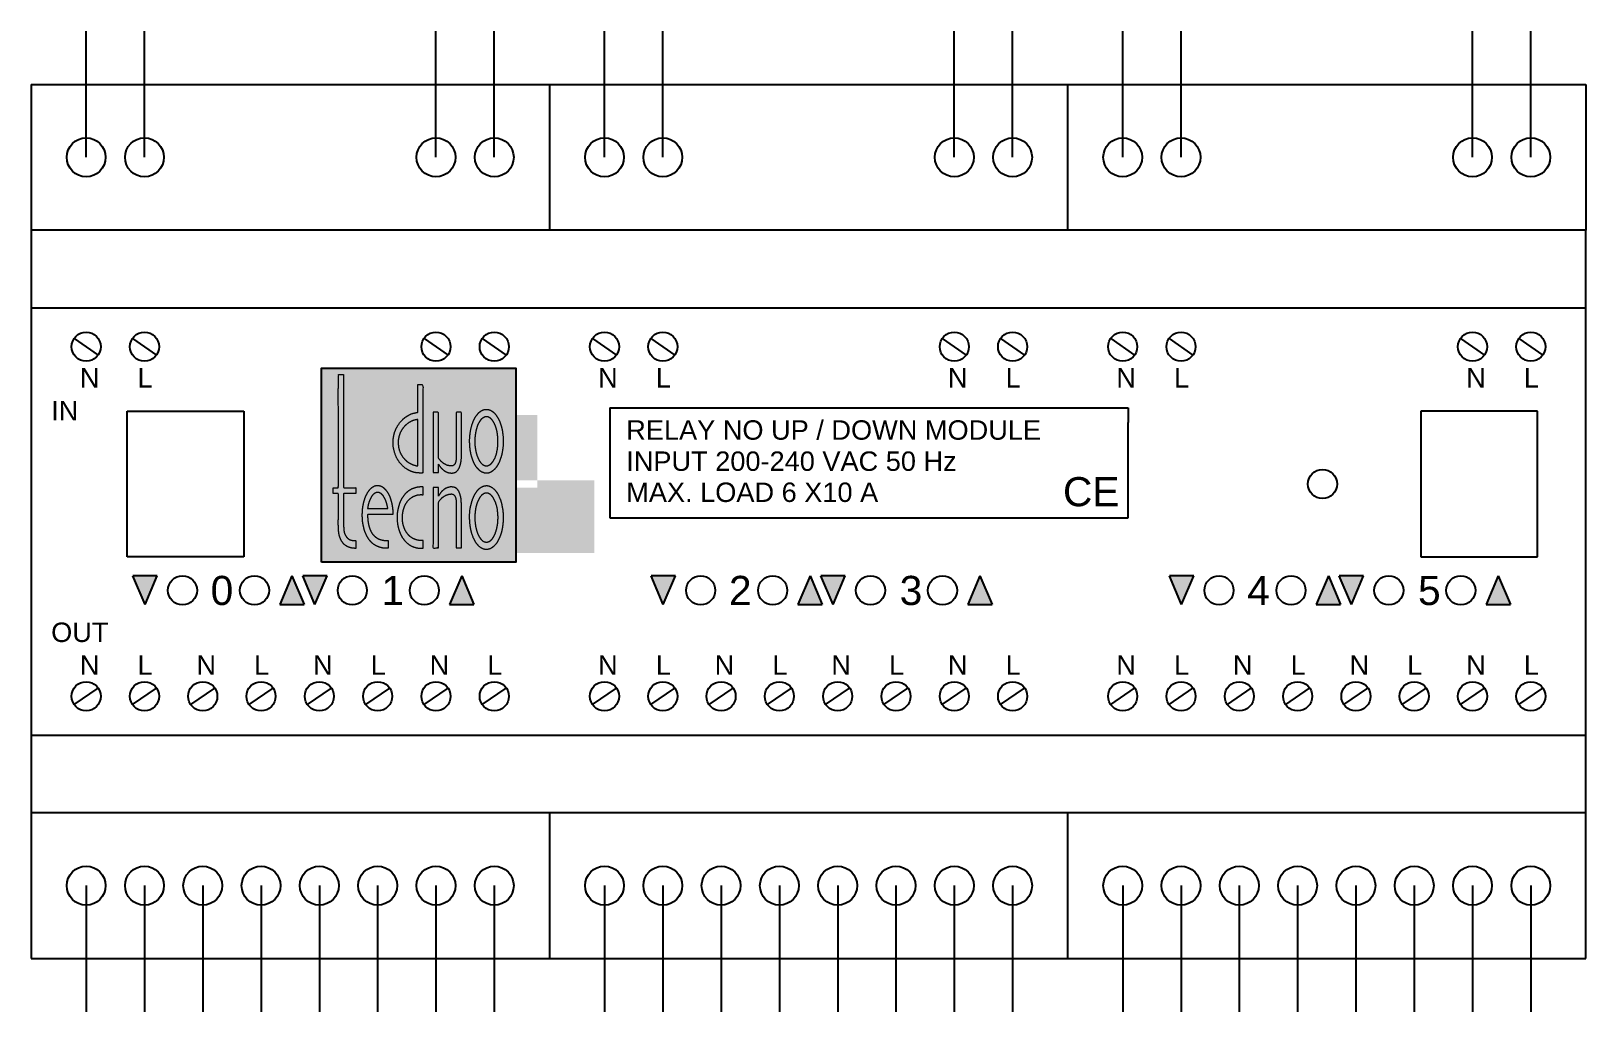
# Model space of a CAD drawing. Header units: centimetres. Extents: x 112.1 to 128.1, y 37 to 47.1.
import ezdxf

# ---------------------------------------------------------------- set-up
doc = ezdxf.new("R2010")
doc.units = ezdxf.units.CM
doc.layers.get('0').update_dxf_attribs({"lineweight": 25})
doc.layers.add('Layer 1', color=7, linetype='Continuous', lineweight=25)
doc.styles.add('Arial', font='arial.ttf')

msp = doc.modelspace()

# ---------------------------------------------------------------- texts
at = {"attachment_point": 1, "line_spacing_factor": 0.25, "style": 'Arial'}
for s, insert, char_height in [('N', (112.568, 43.609), 0.2), ('L', (113.161, 43.609), 0.2), ('N', (117.901, 43.609), 0.2), ('L', (118.495, 43.609), 0.2), ('N', (121.501, 43.609), 0.2), ('L', (122.095, 43.609), 0.2), ('N', (123.234, 43.609), 0.2), ('L', (123.828, 43.609), 0.2), ('N', (126.834, 43.609), 0.2), ('L', (127.428, 43.609), 0.2), ('IN', (112.273, 43.27), 0.2), ('RELAY NO UP / DOWN MODULE', (118.191, 43.072), 0.2), ('INPUT 200-240 VAC 50 Hz', (118.191, 42.751), 0.2), ('MAX. LOAD 6 X10 A', (118.191, 42.431), 0.2), ('CE', (122.685, 42.487), 0.3), ('0', (113.914, 41.47), 0.3), ('1', (115.672, 41.47), 0.3), ('2', (119.248, 41.47), 0.3), ('3', (121.005, 41.47), 0.3), ('4', (124.581, 41.47), 0.3), ('5', (126.339, 41.47), 0.3), ('OUT', (112.273, 40.989), 0.2), ('N', (112.568, 40.651), 0.2), ('L', (113.161, 40.651), 0.2), ('N', (113.768, 40.651), 0.2), ('L', (114.361, 40.651), 0.2), ('N', (114.968, 40.651), 0.2), ('L', (115.561, 40.651), 0.2), ('N', (116.168, 40.651), 0.2), ('L', (116.761, 40.651), 0.2), ('N', (117.901, 40.651), 0.2), ('L', (118.495, 40.651), 0.2), ('N', (119.101, 40.651), 0.2), ('L', (119.695, 40.651), 0.2), ('N', (120.301, 40.651), 0.2), ('L', (120.895, 40.651), 0.2), ('N', (121.501, 40.651), 0.2), ('L', (122.095, 40.651), 0.2), ('N', (123.234, 40.651), 0.2), ('L', (123.828, 40.651), 0.2), ('N', (124.434, 40.651), 0.2), ('L', (125.028, 40.651), 0.2), ('N', (125.634, 40.651), 0.2), ('L', (126.228, 40.651), 0.2), ('N', (126.834, 40.651), 0.2), ('L', (127.428, 40.651), 0.2)]:
    msp.add_mtext(s, dxfattribs=dict(at, insert=insert, char_height=char_height))

# ---------------------------------------------------------------- blocks, each defined once
blk = doc.blocks.new('block 2')
at = {"layer": 'Layer 1', "linetype": 'Continuous', "lineweight": 0, "true_color": 0xcccccb}
for points in [[(610.1, -299.1), (610.1, -313), (610.1, -323.3), (610.1, -333.7), (610.1, -344.1), (610.1, -354.5), (610.1, -364.9), (610.1, -375.2), (610.1, -385.6), (610.1, -396), (610.1, -409.8), (611.6, -409.8), (612.7, -409.8), (613.8, -409.8), (614.9, -409.8), (616.1, -409.8), (617.2, -409.8), (618.3, -409.8), (619.4, -409.8), (620.5, -409.8), (622, -409.8), (622, -415.5), (620.5, -415.5), (619.4, -415.5), (618.3, -415.5), (617.2, -415.5), (616.1, -415.5), (614.9, -415.5), (613.8, -415.5), (612.7, -415.5), (611.6, -415.5), (610.1, -415.5), (610.1, -419.5), (610.1, -422.5), (610.1, -425.5), (610.1, -428.5), (610.1, -431.5), (610.1, -434.5), (610.1, -437.5), (610.1, -440.5), (610.1, -443.5), (610.1, -447.5), (610.1, -448.4), (610.2, -449.5), (610.3, -450.6), (610.4, -451.7), (610.7, -452.7), (610.9, -453.8), (611.3, -454.8), (611.6, -455.8), (612.1, -456.8), (612.6, -457.6), (612.8, -458), (613.3, -458.5), (613.8, -459), (614.2, -459.4), (614.8, -459.8), (615.3, -460.1), (615.9, -460.5), (616.5, -460.8), (617.1, -461), (617.6, -461.2), (618.1, -461.3), (618.5, -461.4), (618.9, -461.4), (619.3, -461.4), (619.7, -461.5), (620.1, -461.5), (620.5, -461.5), (620.9, -461.5), (621.3, -461.5), (621.9, -461.5), (621.9, -462.4), (621.9, -463.2), (621.9, -463.9), (621.9, -464.6), (621.9, -465.3), (621.9, -466.1), (621.9, -466.8), (621.9, -467.5), (621.9, -468.2), (621.9, -469.2), (621.2, -469.2), (619.9, -469.1), (618.7, -468.9), (617.5, -468.7), (616.3, -468.4), (615.1, -467.9), (614, -467.5), (612.9, -466.9), (611.8, -466.3), (611.3, -465.8), (610.6, -465.2), (609.9, -464.4), (609.2, -463.5), (608.6, -462.6), (608, -461.7), (607.4, -460.7), (607, -459.7), (606.5, -458.7), (606.2, -457.7), (605.9, -456.8), (605.7, -455.9), (605.5, -454.8), (605.3, -453.6), (605.2, -452.5), (605.1, -451.3), (605, -450.1), (605, -449), (604.9, -447.8), (604.9, -446.6), (604.9, -445.7), (604.9, -441.9), (604.9, -439.1), (604.9, -436.3), (604.9, -433.4), (604.9, -430.6), (604.9, -427.8), (604.9, -424.9), (604.9, -422.1), (604.9, -419.3), (604.9, -415.5), (599.8, -415.5), (599.8, -409.8), (600.4, -409.8), (600.9, -409.8), (601.4, -409.8), (601.9, -409.8), (602.4, -409.8), (602.9, -409.8), (603.3, -409.8), (603.8, -409.8), (604.3, -409.8), (604.9, -409.8), (604.9, -398), (604.9, -389.1), (604.9, -380.3), (604.9, -371.4), (604.9, -362.5), (604.9, -353.6), (604.9, -344.8), (604.9, -335.9), (604.9, -327), (604.9, -315.2), (604.9, -313.2), (604.9, -311.7), (604.9, -310.3), (604.9, -309), (604.9, -307.6), (604.9, -306.3), (604.9, -305), (604.9, -303.7), (604.9, -302.5), (604.9, -301.4), (604.9, -300.4), (604.9, -299.6), (604.9, -299.1), (604.9, -298.6), (604.9, -298.4), (604.9, -298.3), (604.9, -298.5), (604.9, -298.7), (604.9, -298.8), (604.9, -298.9), (604.9, -299.1), (604.9, -299.1), (604.9, -299.2), (604.8, -299.2), (604.8, -299.2), (604.7, -299.1), (604.7, -299.1), (604.8, -299.1), (605, -299.1), (605.1, -299), (605.4, -299), (605.7, -299), (606, -299), (606.4, -299), (606.8, -299.1), (607.2, -299.1), (607.6, -299.1), (608.1, -299.1), (608.5, -299.1), (608.9, -299.1), (609.4, -299.1), (610, -299.1)], [(682.6, -308.9), (682.6, -311.2), (682.6, -314), (682.6, -316.9), (682.6, -319.7), (682.6, -322.5), (682.6, -325.4), (682.6, -328.2), (682.6, -331), (682.6, -333.9), (682.6, -336.1), (681.8, -336.2), (680.4, -336.5), (679, -336.8), (677.7, -337.2), (676.4, -337.7), (675.1, -338.2), (673.8, -338.8), (672.6, -339.5), (671.3, -340.2), (670.7, -340.7), (669.9, -341.2), (668.3, -342.7), (666.9, -344.2), (665.5, -345.8), (664.2, -347.4), (663.1, -349.1), (662.1, -350.9), (661.1, -352.8), (660.3, -354.8), (660, -355.6), (659.7, -356.6), (659.3, -358.4), (659, -360.1), (658.8, -361.8), (658.6, -363.4), (658.5, -365.1), (658.5, -366.7), (658.6, -368.3), (658.7, -369.8), (658.9, -371.4), (659.3, -372.9), (659.7, -374.5), (660.1, -376), (660.7, -377.6), (661.4, -379.2), (662.1, -380.8), (663, -382.4), (663.5, -383.3), (664.1, -384.1), (664.5, -384.6), (665, -385.2), (665.5, -385.9), (666, -386.5), (666.6, -387.1), (667.2, -387.8), (667.8, -388.5), (668.5, -389.2), (669.2, -389.9), (670.1, -390.6), (671.1, -391.2), (672.2, -391.9), (673.4, -392.5), (674.7, -393.2), (676.1, -393.8), (677.7, -394.4), (678.7, -394.7), (679.4, -394.9), (680.3, -395), (681.3, -395.2), (682.2, -395.3), (683.2, -395.4), (684.1, -395.4), (685.1, -395.4), (686, -395.4), (687, -395.4), (687.7, -395.4), (687.7, -388.2), (687.7, -379.2), (687.7, -370.2), (687.7, -361.2), (687.7, -352.2), (687.7, -343.2), (687.7, -334.2), (687.7, -325.2), (687.7, -316.2), (687.7, -309), (687.3, -308.9), (686.8, -308.9), (686.2, -308.9), (685.7, -308.9), (685.2, -308.9), (684.6, -308.9), (684.1, -308.9), (683.6, -308.9), (683, -308.9)], [(697.8, -335.8), (702.8, -335.8), (702.8, -339.5), (702.8, -344.1), (702.8, -348.8), (702.8, -353.4), (702.8, -358), (702.8, -362.6), (702.8, -367.2), (702.8, -371.9), (702.8, -376.5), (702.8, -380.2), (702.8, -380.4), (702.9, -380.6), (703, -380.8), (703.1, -381), (703.2, -381.2), (703.3, -381.4), (703.4, -381.6), (703.6, -381.8), (703.7, -382), (703.8, -382.1), (704.2, -382.6), (704.5, -382.9), (704.8, -383.3), (705.2, -383.7), (705.5, -384), (705.9, -384.4), (706.3, -384.8), (706.7, -385.2), (707.2, -385.6), (707.7, -386.1), (708.3, -386.4), (708.9, -386.8), (709.6, -387.2), (710.4, -387.5), (711.3, -387.8), (712.3, -388.1), (713.3, -388.4), (713.9, -388.4), (714.2, -388.5), (714.6, -388.5), (715, -388.5), (715.4, -388.5), (715.7, -388.5), (716.1, -388.5), (716.5, -388.4), (716.9, -388.3), (717.2, -388.2), (717.5, -388), (717.8, -387.9), (718.1, -387.5), (718.4, -387.2), (718.6, -386.9), (718.8, -386.5), (719, -386.2), (719.2, -385.8), (719.4, -385.4), (719.5, -385), (719.6, -384.7), (719.8, -384.1), (719.9, -383.5), (720, -382.8), (720, -382.2), (720.1, -381.6), (720.1, -381.1), (720.2, -380.6), (720.2, -380.1), (720.2, -379.7), (720.2, -379.3), (720.2, -378.8), (720.2, -378.4), (720.2, -378), (720.2, -377.6), (720.2, -377.1), (720.2, -376.7), (720.2, -376.3), (720.2, -375.7), (720.2, -372.4), (720.2, -368.2), (720.2, -364.1), (720.2, -359.9), (720.2, -355.8), (720.2, -351.6), (720.2, -347.5), (720.2, -343.3), (720.2, -339.2), (720.2, -335.8), (720.6, -335.8), (721.1, -335.8), (721.7, -335.8), (722.2, -335.8), (722.7, -335.8), (723.2, -335.8), (723.8, -335.8), (724.3, -335.8), (724.8, -335.8), (725.3, -335.8), (725.3, -339.3), (725.3, -343.6), (725.3, -347.9), (725.3, -352.3), (725.3, -356.6), (725.3, -360.9), (725.3, -365.2), (725.3, -369.6), (725.3, -373.9), (725.3, -377.3), (725.3, -378.1), (725.3, -379.4), (725.2, -380.7), (725.1, -382), (725, -383.3), (724.8, -384.6), (724.6, -385.8), (724.3, -387.1), (724, -388.4), (723.7, -389.1), (723.6, -389.5), (723.3, -390.2), (722.9, -390.9), (722.5, -391.6), (722, -392.3), (721.5, -392.9), (721, -393.5), (720.4, -394), (719.8, -394.5), (719.3, -394.7), (719, -394.9), (718.7, -395), (718.4, -395.1), (718.1, -395.2), (717.7, -395.2), (717.4, -395.3), (717, -395.4), (716.7, -395.4), (716.3, -395.5), (715.9, -395.5), (715.4, -395.5), (714.9, -395.5), (714.4, -395.4), (713.9, -395.3), (713.3, -395.2), (712.7, -395.1), (712, -394.9), (711.6, -394.8), (711, -394.5), (710.6, -394.3), (710.2, -394.1), (709.7, -393.8), (709.3, -393.6), (708.8, -393.3), (708.3, -393), (707.9, -392.6), (707.4, -392.3), (706.9, -391.9), (706.4, -391.4), (705.8, -390.8), (705.3, -390.2), (704.8, -389.6), (704.2, -388.8), (703.7, -388), (703.1, -387.1), (702.9, -386.6), (702.8, -387.3), (702.8, -388.2), (702.8, -389), (702.8, -389.9), (702.8, -390.8), (702.8, -391.6), (702.8, -392.5), (702.8, -393.4), (702.8, -394.3), (702.8, -395), (702.4, -395), (701.9, -395), (701.4, -395), (700.8, -395), (700.3, -395), (699.8, -395), (699.2, -395), (698.7, -395), (698.2, -395), (697.7, -395), (697.7, -390), (697.7, -386.4), (697.7, -382.9), (697.7, -379.6), (697.7, -376.5), (697.7, -373.5), (697.7, -370.7), (697.7, -368.1), (697.7, -365.7), (697.7, -363.2), (697.7, -360.7), (697.7, -358.2), (697.7, -355.5), (697.7, -352.8), (697.7, -350), (697.7, -347.2), (697.7, -344.2), (697.7, -341.5), (697.8, -339.2), (697.8, -337.3), (697.8, -335.8), (697.8, -334.8), (697.8, -334.2), (697.8, -334.1), (697.8, -334.4), (697.8, -334.9), (697.8, -335.3), (697.8, -335.6), (697.8, -335.8), (697.8, -336), (697.8, -336.1), (697.8, -336.1), (697.8, -336.1), (697.8, -336), (697.8, -335.9), (697.8, -335.9), (697.8, -335.8), (697.8, -335.8), (697.8, -335.8), (697.8, -335.8)], [(765.2, -353.3), (764.9, -352.2), (764.6, -350.9), (764.2, -349.6), (763.8, -348.3), (763.4, -347), (762.9, -345.8), (762.4, -344.5), (761.9, -343.3), (761.3, -342), (760.7, -341.1), (760.4, -340.6), (759.9, -339.7), (759.2, -338.8), (758.6, -338), (757.8, -337.2), (757.1, -336.5), (756.3, -335.8), (755.5, -335.1), (754.6, -334.5), (754.1, -334.2), (753.6, -334), (753, -333.8), (752.4, -333.6), (751.8, -333.4), (751.2, -333.3), (750.6, -333.2), (750, -333.2), (749.4, -333.2), (748.7, -333.2), (748.2, -333.3), (747.8, -333.3), (747, -333.6), (746.3, -333.9), (745.6, -334.2), (744.9, -334.6), (744.3, -335), (743.6, -335.4), (743, -335.9), (742.4, -336.4), (742.1, -336.7), (741.5, -337.3), (740.9, -338.1), (740.3, -338.9), (739.8, -339.7), (739.2, -340.5), (738.7, -341.4), (738.2, -342.2), (737.8, -343.1), (737.3, -344), (737, -344.7), (736.5, -345.8), (736.2, -346.7), (735.9, -347.6), (735.6, -348.6), (735.4, -349.6), (735.1, -350.6), (734.8, -351.7), (734.5, -352.8), (734.2, -354), (734, -355.3), (733.8, -356.6), (733.6, -358.1), (733.5, -359.7), (733.4, -361.4), (733.3, -363.3), (733.3, -365.2), (733.4, -367.3), (733.5, -368.5), (733.5, -369.7), (733.7, -371.3), (734, -372.8), (734.2, -374.4), (734.5, -375.9), (734.9, -377.5), (735.3, -379), (735.7, -380.5), (736.2, -382), (736.6, -383.2), (736.9, -383.9), (737.4, -384.9), (737.8, -385.8), (738.3, -386.7), (738.8, -387.6), (739.4, -388.5), (740, -389.4), (740.6, -390.3), (741.2, -391.1), (741.8, -391.7), (742.1, -392.1), (742.7, -392.6), (743.3, -393.1), (744, -393.6), (744.7, -394.1), (745.4, -394.5), (746.1, -394.8), (746.9, -395.1), (747.7, -395.4), (748.1, -395.5), (748.6, -395.6), (749.4, -395.6), (750.2, -395.6), (750.9, -395.5), (751.7, -395.4), (752.4, -395.2), (753.1, -395), (753.9, -394.7), (754.6, -394.3), (754.9, -394.1), (755.4, -393.8), (756.1, -393.2), (756.8, -392.6), (757.5, -391.9), (758.1, -391.3), (758.7, -390.6), (759.3, -389.9), (759.8, -389.1), (760.3, -388.3), (760.6, -387.9), (761.2, -387), (761.7, -385.8), (762.2, -384.6), (762.7, -383.5), (763.2, -382.3), (763.6, -381), (764.1, -379.8), (764.4, -378.6), (764.8, -377.3), (765, -376.3), (765.3, -374.9), (765.6, -372.4), (765.9, -369.8), (766.1, -367.3), (766.1, -364.8), (766.1, -362.3), (766, -359.8), (765.8, -357.2), (765.4, -354.7)], [(641.8, -458.4), (641.2, -458), (640.3, -457.2), (639.5, -456.3), (638.7, -455.4), (638, -454.4), (637.4, -453.4), (636.8, -452.4), (636.2, -451.3), (635.8, -450.2), (635.5, -449.6), (635.2, -448.8), (634.9, -447.3), (634.5, -445.9), (634.2, -444.4), (634, -442.9), (633.8, -441.4), (633.6, -439.9), (633.5, -438.4), (633.5, -436.9), (633.5, -436.1), (635.6, -436.1), (638.2, -436.1), (640.7, -436.1), (643.3, -436.1), (645.9, -436.1), (648.5, -436.1), (651.1, -436.1), (653.7, -436.1), (656.3, -436.1), (658.3, -436.1), (658.3, -434.8), (658.2, -433.3), (658.1, -431.7), (657.9, -430.2), (657.7, -428.6), (657.5, -427.1), (657.2, -425.6), (656.9, -424.1), (656.5, -422.6), (656.1, -421.4), (655.9, -420.6), (655.4, -419.4), (654.9, -418.2), (654.4, -417), (653.7, -415.8), (653.1, -414.7), (652.4, -413.6), (651.6, -412.5), (650.8, -411.4), (650.3, -410.9), (650, -410.5), (649.3, -410), (648.7, -409.5), (648, -409), (647.3, -408.7), (646.5, -408.3), (645.8, -408), (645, -407.8), (644.2, -407.6), (643.7, -407.6), (643.3, -407.6), (642.6, -407.7), (641.8, -407.8), (641.1, -408), (640.5, -408.2), (639.8, -408.5), (639.1, -408.8), (638.5, -409.2), (637.9, -409.6), (637.6, -409.8), (637.1, -410.3), (636.5, -410.8), (636, -411.4), (635.4, -412.1), (634.9, -412.7), (634.5, -413.3), (634, -414), (633.6, -414.7), (633.1, -415.4), (632.9, -415.9), (632.4, -416.9), (631.9, -418), (631.4, -419.2), (631, -420.4), (630.6, -421.6), (630.2, -422.8), (629.9, -424.1), (629.6, -425.3), (629.3, -426.5), (629.1, -427.5), (628.9, -428.7), (628.8, -430.1), (628.6, -431.5), (628.5, -433), (628.5, -434.4), (628.4, -435.8), (628.4, -437.3), (628.4, -438.7), (628.4, -440.2), (628.5, -441.3), (628.6, -442.2), (628.7, -442.9), (628.8, -443.7), (628.9, -444.4), (629, -445.2), (629.2, -446), (629.3, -446.9), (629.4, -447.7), (629.6, -448.6), (629.8, -449.6), (630.1, -450.6), (630.4, -451.7), (630.9, -452.8), (631.4, -454), (631.9, -455.3), (632.6, -456.7), (633.3, -458.1), (633.8, -458.9), (634.2, -459.5), (634.9, -460.5), (635.7, -461.5), (636.6, -462.5), (637.5, -463.4), (638.4, -464.2), (639.4, -465), (640.5, -465.8), (641.6, -466.5), (642.2, -466.8), (642.9, -467.2), (644.1, -467.6), (645.4, -468), (646.6, -468.4), (647.9, -468.6), (649.2, -468.9), (650.5, -469), (651.8, -469.1), (653.1, -469.1), (653.8, -469.1), (653.8, -468.4), (653.8, -467.6), (653.8, -466.9), (653.8, -466.1), (653.8, -465.3), (653.8, -464.5), (653.8, -463.7), (653.8, -462.9), (653.8, -462.1), (653.8, -461.5), (653.2, -461.5), (652.7, -461.5), (652.2, -461.5), (651.7, -461.5), (651.1, -461.5), (650.5, -461.5), (649.9, -461.4), (649.3, -461.4), (648.7, -461.3), (648, -461.2), (647.3, -461.1), (646.6, -460.9), (645.8, -460.6), (645, -460.2), (644.1, -459.8), (643.2, -459.4), (642.3, -458.8)], [(673.9, -412.8), (674.5, -412.4), (675, -412.1), (675.5, -411.8), (676.1, -411.6), (676.6, -411.3), (677.2, -411), (677.8, -410.7), (678.5, -410.4), (679.1, -410.1), (679.9, -409.9), (680.7, -409.6), (681.5, -409.5), (682.5, -409.3), (683.5, -409.2), (684.6, -409.1), (685.8, -409.1), (687.1, -409.1), (687.8, -409.1), (687.8, -409.7), (687.8, -410.5), (687.8, -411.3), (687.8, -412.1), (687.8, -412.9), (687.8, -413.7), (687.8, -414.5), (687.8, -415.3), (687.8, -416), (687.8, -416.7), (687.2, -416.6), (686.1, -416.6), (685, -416.7), (684, -416.8), (682.9, -417), (681.9, -417.2), (680.9, -417.4), (679.9, -417.8), (678.9, -418.1), (678.3, -418.4), (677.8, -418.7), (677.4, -419), (676.9, -419.2), (676.5, -419.5), (676.1, -419.8), (675.7, -420.2), (675.2, -420.5), (674.7, -420.9), (674.3, -421.3), (673.8, -421.7), (673.3, -422.2), (672.8, -422.8), (672.3, -423.4), (671.8, -424.1), (671.3, -424.9), (670.8, -425.8), (670.3, -426.7), (670.1, -427.2), (669.7, -428.1), (669.4, -428.8), (669.2, -429.5), (668.9, -430.2), (668.7, -431), (668.5, -431.9), (668.3, -432.7), (668, -433.6), (667.8, -434.5), (667.6, -435.5), (667.5, -436.6), (667.5, -437.8), (667.5, -439), (667.5, -440.3), (667.7, -441.8), (667.8, -443.3), (668.1, -444.9), (668.3, -445.8), (668.5, -446.6), (668.9, -447.9), (669.4, -449.3), (670, -450.5), (670.6, -451.8), (671.3, -453), (672, -454.1), (672.9, -455.3), (673.7, -456.4), (674.3, -456.9), (674.7, -457.3), (675.6, -457.9), (676.4, -458.5), (677.2, -459.1), (678.1, -459.6), (679, -460), (680, -460.4), (680.9, -460.7), (681.9, -461), (682.5, -461.2), (682.9, -461.3), (683.5, -461.3), (684, -461.4), (684.6, -461.4), (685.1, -461.5), (685.7, -461.5), (686.2, -461.5), (686.8, -461.5), (687.3, -461.5), (687.8, -461.5), (687.8, -469), (687, -469.1), (685.6, -469.1), (684.2, -469), (682.8, -468.8), (681.5, -468.5), (680.1, -468.2), (678.8, -467.8), (677.5, -467.3), (676.3, -466.8), (675.6, -466.4), (674.9, -466), (673.8, -465.2), (672.8, -464.5), (671.9, -463.7), (671, -462.9), (670.3, -462.1), (669.6, -461.3), (668.9, -460.5), (668.4, -459.8), (667.8, -459), (667.4, -458.1), (666.9, -457.3), (666.4, -456.5), (666, -455.7), (665.6, -454.8), (665.2, -454), (664.8, -453.1), (664.6, -452.4), (664.3, -451.4), (663.9, -450.2), (663.6, -449), (663.3, -447.7), (663.1, -446.5), (662.9, -445.2), (662.7, -444), (662.6, -442.7), (662.4, -441.5), (662.4, -440.2), (662.3, -438.8), (662.4, -437.4), (662.5, -435.9), (662.7, -434.4), (662.9, -432.8), (663.2, -431.1), (663.5, -429.4), (663.8, -428.4), (664, -427.7), (664.4, -426.4), (664.8, -425.2), (665.2, -424.1), (665.7, -423), (666.1, -422.1), (666.5, -421.2), (667, -420.4), (667.4, -419.8), (667.9, -419.1), (668.3, -418.5), (668.7, -418), (669.1, -417.5), (669.4, -417.1), (669.7, -416.7), (670, -416.3), (670.3, -416), (670.6, -415.7), (670.9, -415.4), (671.2, -415.1), (671.5, -414.8), (671.9, -414.4), (672.3, -414.1), (672.7, -413.8), (673.2, -413.4), (673.6, -413.1), (673.9, -412.8), (674.2, -412.6), (674.4, -412.5), (674.5, -412.4), (674.5, -412.4), (674.5, -412.4), (674.3, -412.5), (674.2, -412.6), (674.1, -412.7), (674, -412.8), (673.9, -412.8), (673.9, -412.9), (673.8, -412.9), (673.8, -412.9), (673.9, -412.9), (673.9, -412.9), (673.9, -412.8), (673.9, -412.8), (673.9, -412.8), (673.9, -412.8), (673.9, -412.8), (673.9, -412.8)], [(709.8, -410.6), (710.2, -410.4), (711.1, -410), (711.9, -409.7), (712.8, -409.5), (713.7, -409.3), (714.6, -409.2), (715.5, -409.1), (716.4, -409.1), (717.3, -409.2), (717.8, -409.3), (718.2, -409.4), (718.4, -409.5), (718.7, -409.6), (719, -409.7), (719.3, -409.9), (719.6, -410), (719.9, -410.2), (720.2, -410.4), (720.5, -410.6), (720.8, -410.8), (721.1, -411.1), (721.4, -411.4), (721.7, -411.8), (722, -412.2), (722.3, -412.7), (722.6, -413.2), (722.9, -413.7), (723.1, -414), (723.4, -414.7), (723.8, -415.9), (724.2, -417.1), (724.5, -418.4), (724.7, -419.6), (724.9, -420.9), (725.1, -422.1), (725.2, -423.4), (725.3, -424.7), (725.3, -425.4), (725.3, -429), (725.3, -433.5), (725.3, -438), (725.3, -442.5), (725.3, -447.1), (725.3, -451.6), (725.3, -456.1), (725.3, -460.6), (725.3, -465.1), (725.3, -468.7), (724.8, -468.7), (724.3, -468.7), (723.8, -468.7), (723.2, -468.7), (722.7, -468.7), (722.2, -468.7), (721.7, -468.7), (721.1, -468.7), (720.6, -468.7), (720.2, -468.7), (720.2, -465), (720.2, -460.3), (720.2, -455.7), (720.2, -451), (720.2, -446.4), (720.2, -441.7), (720.2, -437), (720.2, -432.4), (720.2, -427.7), (720.2, -424), (720.1, -423.5), (720.1, -422.9), (720, -422.3), (720, -421.7), (719.9, -421), (719.7, -420.4), (719.6, -419.8), (719.4, -419.3), (719.2, -418.7), (719, -418.2), (718.9, -417.9), (718.6, -417.6), (718.4, -417.3), (718.1, -417.1), (717.8, -416.8), (717.5, -416.6), (717.2, -416.4), (716.8, -416.2), (716.5, -416.1), (716.1, -416), (715.6, -416), (715.1, -416), (714.5, -416.1), (713.9, -416.2), (713.3, -416.2), (712.7, -416.4), (712.1, -416.5), (711.6, -416.7), (711, -416.8), (710.6, -417), (710, -417.2), (709.1, -417.8), (708.3, -418.3), (707.4, -418.9), (706.6, -419.5), (705.9, -420.2), (705.2, -420.9), (704.5, -421.7), (703.8, -422.4), (703.5, -422.9), (703.4, -423), (703.3, -423.2), (703.2, -423.3), (703.1, -423.5), (703, -423.6), (703, -423.8), (702.9, -423.9), (702.9, -424.1), (702.8, -424.2), (702.8, -424.4), (702.8, -468.7), (697.7, -468.7), (697.7, -409.6), (698.2, -409.6), (698.7, -409.6), (699.2, -409.6), (699.8, -409.6), (700.3, -409.6), (700.8, -409.6), (701.4, -409.6), (701.9, -409.6), (702.4, -409.6), (702.8, -409.6), (702.8, -410.3), (702.8, -411.2), (702.8, -412), (702.8, -412.9), (702.8, -413.8), (702.8, -414.7), (702.8, -415.5), (702.8, -416.4), (702.8, -417.3), (702.9, -418), (703.2, -417.4), (703.6, -416.8), (704, -416.1), (704.4, -415.6), (704.8, -415), (705.1, -414.6), (705.5, -414.1), (705.9, -413.7), (706.2, -413.4), (706.5, -413.1), (706.9, -412.7), (707.2, -412.5), (707.5, -412.2), (707.9, -411.9), (708.2, -411.7), (708.6, -411.4), (708.9, -411.2), (709.2, -411), (709.5, -410.8), (709.7, -410.7), (709.9, -410.6), (710, -410.5), (710, -410.5), (710, -410.5), (710, -410.5), (709.9, -410.5), (709.8, -410.6), (709.8, -410.6), (709.8, -410.6), (709.7, -410.7), (709.7, -410.7), (709.7, -410.7), (709.7, -410.7), (709.7, -410.7), (709.7, -410.7), (709.8, -410.6), (709.8, -410.6), (709.8, -410.6), (709.8, -410.6), (709.8, -410.6)], [(765.7, -431.2), (765.6, -430.3), (765.3, -428.6), (764.9, -426.9), (764.5, -425.2), (764, -423.6), (763.5, -421.9), (762.9, -420.3), (762.2, -418.7), (761.5, -417.1), (761, -416.3), (760.7, -415.8), (760.2, -414.9), (759.6, -414), (759, -413.2), (758.3, -412.4), (757.6, -411.6), (756.8, -410.9), (756.1, -410.2), (755.2, -409.6), (754.7, -409.3), (754.3, -409), (753.6, -408.7), (752.9, -408.4), (752.1, -408.2), (751.4, -408), (750.6, -407.9), (749.8, -407.8), (749, -407.8), (748.3, -407.9), (747.8, -408), (747.3, -408.1), (746.5, -408.5), (745.6, -408.9), (744.9, -409.3), (744.1, -409.8), (743.4, -410.3), (742.7, -410.9), (742, -411.5), (741.4, -412.2), (741.1, -412.5), (740.5, -413.2), (739.9, -414.1), (739.3, -415), (738.8, -416), (738.2, -416.9), (737.7, -417.9), (737.3, -418.9), (736.8, -419.8), (736.4, -420.8), (736.1, -421.7), (735.7, -422.7), (735.1, -425.1), (734.6, -427.5), (734.1, -429.9), (733.8, -432.4), (733.6, -434.8), (733.4, -437.2), (733.4, -439.7), (733.4, -442.2), (733.5, -443.3), (733.6, -444.3), (733.8, -446.1), (734, -447.8), (734.3, -449.6), (734.7, -451.3), (735.1, -453), (735.6, -454.7), (736.1, -456.4), (736.7, -458.1), (737.1, -459.1), (737.4, -459.7), (737.9, -460.7), (738.4, -461.7), (739, -462.7), (739.6, -463.6), (740.3, -464.5), (741, -465.4), (741.7, -466.3), (742.5, -467.1), (743, -467.6), (743.3, -467.9), (744, -468.4), (744.7, -468.8), (745.4, -469.2), (746.2, -469.5), (746.9, -469.8), (747.7, -470), (748.5, -470.2), (749.3, -470.3), (749.8, -470.3), (750.3, -470.3), (751.1, -470.2), (751.9, -470), (752.7, -469.8), (753.5, -469.5), (754.2, -469.1), (754.9, -468.7), (755.6, -468.3), (756.3, -467.8), (756.6, -467.5), (757.1, -467.1), (757.7, -466.4), (758.3, -465.8), (758.8, -465.1), (759.3, -464.4), (759.8, -463.7), (760.3, -463), (760.8, -462.3), (761.2, -461.5), (761.5, -460.9), (762, -460), (762.5, -458.8), (763, -457.7), (763.4, -456.5), (763.8, -455.3), (764.2, -454), (764.5, -452.8), (764.8, -451.6), (765.1, -450.3), (765.3, -449.4), (765.5, -448.2), (765.8, -446.3), (765.9, -444.3), (766.1, -442.3), (766.2, -440.3), (766.2, -438.3), (766.1, -436.3), (766, -434.3), (765.9, -432.4)]]:
    blk.add_hatch(color=254, dxfattribs=at).paths.add_polyline_path(points)
at = {"layer": 'Layer 1', "lineweight": 5}
for points, knots in [([(610.1, -299.1), (610.1, -326.8), (610.1, -382.2), (610.1, -409.8), (613.1, -409.8), (619, -409.8), (622, -409.8), (622, -412.7), (622, -415.5), (619, -415.5), (613.1, -415.5), (610.1, -415.5), (610.1, -423.5), (610.1, -439.5), (610.1, -447.5), (610.1, -448.2), (610.2, -450.1), (610.5, -452.8), (611.3, -455.3), (612.2, -457), (612.6, -457.6), (613.4, -458.9), (616, -460.8), (617.6, -461.2), (618.6, -461.5), (620.8, -461.5), (621.9, -461.5), (621.9, -463.4), (621.9, -467.3), (621.9, -469.2), (621.2, -469.2), (619, -469.1), (616.2, -468.5), (613.6, -467.4), (611.8, -466.3), (611.3, -465.8), (610.2, -465), (607.7, -461.8), (606.3, -458.1), (605.9, -456.8), (605.6, -455.5), (605, -451.3), (604.9, -447.1), (604.9, -445.7), (604.9, -438.2), (605, -423), (604.9, -415.5), (602.4, -415.5), (599.8, -415.5), (599.8, -412.7), (599.8, -409.8), (601.1, -409.8), (603.7, -409.8), (604.9, -409.8), (605, -386.2), (604.9, -338.9), (604.9, -315.2), (604.9, -311.2), (605, -303.1), (604.9, -299.1), (604.9, -299.1), (605, -299.1), (606.2, -299.1), (608.7, -299.1), (610, -299.1)], [0, 0, 0, 0.147439, 0.294877, 0.294877, 0.310672, 0.326467, 0.326467, 0.341439, 0.341439, 0.357233, 0.373028, 0.373028, 0.415702, 0.458377, 0.458377, 0.461812, 0.465248, 0.468684, 0.472119, 0.475555, 0.475555, 0.483573, 0.491591, 0.491591, 0.496916, 0.502241, 0.502241, 0.511716, 0.521191, 0.521191, 0.524659, 0.528127, 0.531596, 0.535064, 0.538532, 0.538532, 0.545187, 0.551842, 0.558498, 0.558498, 0.565657, 0.572816, 0.579975, 0.579975, 0.618754, 0.657534, 0.657534, 0.67072, 0.67072, 0.685292, 0.685292, 0.691915, 0.698539, 0.698539, 0.821647, 0.944755, 0.944755, 0.965777, 0.986799, 0.986799, 0.986969, 0.986969, 0.993485, 1, 1, 1]), ([(682.6, -308.9), (682.6, -315.7), (682.6, -329.3), (682.6, -336.1), (681, -336.3), (676.2, -337.4), (672, -339.8), (670.7, -340.7), (669.7, -341.4), (667.1, -343.7), (664.1, -347.3), (661.7, -351.3), (660.4, -354.5), (660, -355.6), (659.5, -357.3), (658.4, -362.6), (658.5, -369.8), (660.2, -376.8), (662.5, -381.7), (663.5, -383.3), (664.2, -384.3), (666.4, -387.1), (669.9, -390.4), (674, -393), (677.5, -394.3), (678.7, -394.7), (680.9, -395.3), (685.5, -395.5), (687.7, -395.4), (687.7, -373.8), (687.7, -330.6), (687.7, -309), (686.5, -308.9), (683.9, -308.9), (682.6, -308.9)], [0, 0, 0, 0.075629, 0.151258, 0.151258, 0.169319, 0.18738, 0.205442, 0.205442, 0.218796, 0.232151, 0.245506, 0.25886, 0.272215, 0.272215, 0.293012, 0.313808, 0.334605, 0.355401, 0.376198, 0.376198, 0.389814, 0.40343, 0.417046, 0.430662, 0.444278, 0.444278, 0.469505, 0.494732, 0.494732, 0.733125, 0.971518, 0.971518, 0.985759, 1, 1, 1]), ([(765.2, -353.3), (764.5, -350.1), (762.4, -343.9), (760.7, -341.1), (760.1, -340.1), (758, -337.1), (755.2, -334.8), (754.1, -334.2), (752.8, -333.5), (749.7, -333), (748.2, -333.3), (747.3, -333.4), (744.8, -334.4), (742.7, -336.1), (742.1, -336.7), (740.4, -338.5), (737.9, -342.5), (737, -344.7), (736.4, -346.1), (735, -350.4), (733.8, -356.4), (733.3, -362.4), (733.4, -367), (733.5, -368.5), (733.7, -372.2), (735.2, -379.6), (736.6, -383.2), (737.5, -385.5), (740, -389.9), (741.8, -391.7), (742.4, -392.4), (744.6, -394.2), (747.2, -395.3), (748.1, -395.5), (749, -395.7), (751.7, -395.6), (754.2, -394.6), (754.9, -394.1), (755.8, -393.5), (758.2, -391.4), (760.1, -388.8), (760.6, -387.9), (762.2, -385.2), (764.3, -379.3), (765, -376.3), (765.6, -373.5), (766.5, -364.8), (765.7, -356.1), (765.2, -353.3)], [0, 0, 0, 0.051126, 0.102253, 0.102253, 0.120905, 0.139558, 0.15821, 0.15821, 0.180847, 0.203485, 0.203485, 0.217074, 0.230662, 0.244251, 0.244251, 0.281276, 0.318301, 0.318301, 0.342204, 0.366107, 0.39001, 0.413914, 0.437817, 0.437817, 0.49714, 0.556464, 0.556464, 0.595409, 0.634355, 0.634355, 0.648495, 0.662635, 0.676775, 0.676775, 0.690044, 0.703313, 0.716582, 0.716582, 0.732907, 0.749231, 0.765555, 0.765555, 0.81429, 0.863024, 0.863024, 0.908683, 0.954341, 1, 1, 1]), ([(682.6, -388.5), (681, -388.3), (676.5, -387), (672.6, -384.5), (671.4, -383.5), (670.5, -382.7), (667.9, -379.9), (665.4, -375.7), (663.9, -371), (663.5, -367.3), (663.5, -366.1), (663.4, -365), (663.7, -361.7), (664.8, -357.4), (666.7, -353.4), (668.8, -350.7), (669.5, -349.9), (670.1, -349.2), (672.2, -347.3), (675.4, -345.2), (678.8, -343.8), (681.6, -343.2), (682.6, -343), (682.6, -351.6), (682.6, -368.8), (682.6, -377.3), (682.6, -380.1), (682.6, -385.7), (682.6, -388.5)], [0, 0, 0, 0.035112, 0.070224, 0.105336, 0.105336, 0.134143, 0.16295, 0.191756, 0.220563, 0.24937, 0.24937, 0.275331, 0.301292, 0.327253, 0.353214, 0.379175, 0.379175, 0.400672, 0.422169, 0.443666, 0.465163, 0.48666, 0.48666, 0.680286, 0.873912, 0.873912, 0.936956, 1, 1, 1]), ([(697.8, -335.8), (700.3, -335.8), (702.8, -335.8), (702.9, -346.9), (702.8, -369.1), (702.8, -380.2), (702.8, -380.5), (703.1, -381.2), (703.7, -381.9), (703.8, -382.1), (704.3, -382.7), (705.8, -384.4), (708.2, -386.3), (710.9, -387.8), (713.1, -388.3), (713.9, -388.4), (714.4, -388.5), (715.8, -388.6), (717.1, -388.3), (717.5, -388), (717.9, -387.8), (719, -386.6), (719.5, -385.2), (719.6, -384.7), (719.8, -384.1), (720.1, -382.5), (720.2, -380.2), (720.2, -378), (720.2, -376.3), (720.2, -375.7), (720.2, -365.8), (720.1, -345.8), (720.2, -335.8), (721.5, -335.8), (724, -335.8), (725.3, -335.8), (725.3, -346.2), (725.3, -367), (725.3, -377.3), (725.3, -378.8), (725.2, -383.3), (724.2, -387.7), (723.7, -389.1), (723.6, -389.5), (723, -390.7), (722.1, -392.3), (720.9, -393.7), (719.8, -394.5), (719.3, -394.7), (718.9, -394.9), (717.5, -395.4), (715.5, -395.5), (713.5, -395.3), (712.1, -394.9), (711.6, -394.8), (710.9, -394.5), (708.8, -393.4), (706.4, -391.5), (704.4, -389.2), (703.2, -387.2), (702.9, -386.6), (702.8, -388.7), (702.8, -392.9), (702.8, -395), (701.6, -395), (699, -395), (697.7, -395), (697.7, -380.2), (697.7, -350.6), (697.8, -335.8)], [0, 0, 0, 0.019573, 0.019573, 0.104935, 0.190297, 0.190297, 0.192508, 0.19472, 0.196931, 0.196931, 0.203053, 0.209174, 0.215296, 0.221417, 0.227539, 0.227539, 0.231043, 0.234547, 0.238051, 0.238051, 0.241971, 0.245892, 0.249812, 0.249812, 0.254276, 0.258741, 0.263205, 0.26767, 0.272134, 0.272134, 0.351286, 0.430438, 0.430438, 0.440546, 0.450654, 0.450654, 0.533054, 0.615455, 0.615455, 0.627199, 0.638943, 0.650688, 0.650688, 0.654187, 0.657686, 0.661185, 0.664684, 0.668183, 0.668183, 0.671831, 0.675479, 0.679127, 0.682775, 0.686423, 0.686423, 0.692351, 0.698279, 0.704207, 0.710135, 0.716063, 0.716063, 0.732606, 0.749149, 0.749149, 0.759178, 0.769207, 0.769207, 0.884603, 1, 1, 1]), ([(760.6, -371.8), (760.3, -373.4), (759.3, -378), (757.3, -382.4), (756.5, -383.7), (756.2, -384.1), (755.4, -385.2), (754.1, -386.6), (752.6, -387.7), (751.3, -388.2), (750.8, -388.3), (750.2, -388.5), (748.2, -388.3), (746.5, -387.4), (746, -387), (745.2, -386.5), (743.4, -384.4), (742, -381.9), (741.7, -381.1), (740.3, -378.2), (738.9, -372), (738.6, -368.9), (738.3, -365.3), (738.7, -358.1), (739.4, -354.6), (739.7, -353.3), (740.8, -349.4), (742.5, -345.8), (743.3, -344.7), (743.5, -344.4), (744.3, -343.3), (745.5, -342.1), (747, -341.1), (748.2, -340.6), (748.7, -340.5), (749.3, -340.4), (751.1, -340.4), (752.7, -341.2), (753.2, -341.5), (754, -342), (755.9, -344.1), (757.3, -346.5), (757.7, -347.3), (759, -349.9), (760.4, -355.6), (760.7, -358.4), (761.1, -361.8), (761, -368.5), (760.6, -371.8)], [0, 0, 0, 0.033185, 0.06637, 0.099555, 0.099555, 0.108857, 0.118158, 0.127459, 0.136761, 0.146062, 0.146062, 0.158889, 0.171717, 0.184545, 0.184545, 0.203501, 0.222457, 0.241413, 0.241413, 0.307527, 0.37364, 0.37364, 0.449583, 0.525526, 0.525526, 0.553319, 0.581111, 0.608904, 0.608904, 0.617703, 0.626502, 0.635301, 0.644099, 0.652898, 0.652898, 0.66453, 0.676161, 0.687792, 0.687792, 0.706277, 0.724762, 0.743247, 0.743247, 0.802295, 0.861343, 0.861343, 0.930671, 1, 1, 1]), ([(641.8, -458.4), (640.6, -457.6), (637.8, -454.6), (636, -450.9), (635.5, -449.6), (634.4, -446.3), (633.5, -439.5), (633.5, -436.1), (639.7, -436.1), (652.1, -436.1), (658.3, -436.1), (658.3, -432.4), (657.2, -424.9), (656.1, -421.4), (655.7, -419.9), (653.9, -415.7), (651.4, -412), (650.3, -410.9), (649.6, -410.2), (647.4, -408.5), (644.7, -407.6), (643.7, -407.6), (642.9, -407.6), (640.4, -408), (638.2, -409.3), (637.6, -409.8), (636.1, -411.1), (633.7, -414.2), (632.9, -415.9), (631.4, -418.7), (629.6, -424.5), (629.1, -427.5), (628.5, -430.9), (628.3, -437.9), (628.5, -441.3), (628.6, -442.5), (629.1, -445.9), (630.1, -450.4), (631.6, -454.8), (633.2, -457.9), (633.8, -458.9), (634.6, -460.1), (637.3, -463.6), (640.9, -466.2), (642.2, -466.8), (643.6, -467.5), (647.8, -468.9), (652.3, -469.1), (653.8, -469.1), (653.8, -467.2), (653.8, -463.4), (653.8, -461.5), (653, -461.5), (650.6, -461.5), (647.5, -461.1), (644.5, -460.1), (642.4, -458.9), (641.8, -458.4)], [0, 0, 0, 0.017119, 0.034239, 0.051358, 0.051358, 0.095126, 0.138894, 0.138894, 0.218107, 0.29732, 0.29732, 0.344919, 0.392518, 0.392518, 0.411622, 0.430726, 0.44983, 0.44983, 0.461297, 0.472765, 0.484233, 0.484233, 0.494384, 0.504535, 0.514686, 0.514686, 0.538822, 0.562958, 0.562958, 0.601517, 0.640075, 0.640075, 0.683875, 0.727675, 0.727675, 0.74215, 0.756625, 0.7711, 0.785576, 0.800051, 0.800051, 0.818004, 0.835956, 0.853909, 0.853909, 0.871831, 0.889753, 0.907675, 0.907675, 0.93031, 0.952944, 0.952944, 0.962356, 0.971767, 0.981178, 0.990589, 1, 1, 1]), ([(673.9, -412.8), (674.7, -412.3), (677, -410.9), (680.5, -409.7), (684.1, -409.1), (686.9, -409), (687.8, -409.1), (687.8, -411), (687.8, -414.8), (687.8, -416.7), (686.6, -416.6), (682.9, -416.7), (679.4, -417.9), (678.3, -418.4), (676.9, -419.1), (673.3, -422), (670.7, -425.8), (670.1, -427.2), (669.6, -428.3), (668.4, -431.7), (667.6, -436.4), (667.5, -441.1), (668, -444.7), (668.3, -445.8), (668.7, -447.4), (670.3, -451.9), (673.2, -455.8), (674.3, -456.9), (676, -458.5), (680.2, -460.7), (682.5, -461.2), (683.8, -461.4), (686.5, -461.6), (687.8, -461.5), (687.8, -465.3), (687.8, -469), (686.2, -469.1), (681.4, -468.8), (676.9, -467.2), (675.6, -466.4), (674.6, -465.8), (671.8, -463.8), (668.7, -460.4), (666.3, -456.6), (665, -453.5), (664.6, -452.4), (664.1, -451), (662.9, -446.5), (662.3, -440.5), (662.5, -434.4), (663.4, -429.9), (663.8, -428.4), (664.1, -427.3), (665.2, -423.9), (667.4, -419.7), (670.2, -415.9), (672.9, -413.5), (673.9, -412.8)], [0, 0, 0, 0.014068, 0.028137, 0.042205, 0.056273, 0.070341, 0.070341, 0.099522, 0.128704, 0.128704, 0.147568, 0.166431, 0.185295, 0.185295, 0.209758, 0.23422, 0.258682, 0.258682, 0.278186, 0.29769, 0.317193, 0.336697, 0.356201, 0.356201, 0.382172, 0.408143, 0.434114, 0.434114, 0.471134, 0.508155, 0.508155, 0.529158, 0.550161, 0.550161, 0.609591, 0.609591, 0.634581, 0.659571, 0.684561, 0.684561, 0.702966, 0.721371, 0.739776, 0.758181, 0.776586, 0.776586, 0.801867, 0.827147, 0.852428, 0.877708, 0.902989, 0.902989, 0.922391, 0.941793, 0.961196, 0.980598, 1, 1, 1]), ([(709.8, -410.6), (710.7, -410.2), (713.6, -409.1), (716.8, -409.1), (717.8, -409.3), (718.3, -409.4), (719.6, -409.9), (721, -411), (722.2, -412.4), (722.9, -413.6), (723.1, -414), (723.7, -415.4), (724.9, -419.6), (725.2, -424), (725.3, -425.4), (725.3, -436.2), (725.3, -457.9), (725.3, -468.7), (724, -468.7), (721.5, -468.7), (720.2, -468.7), (720.2, -457.5), (720.2, -435.2), (720.2, -424), (720.1, -423.3), (720, -421), (719.3, -418.9), (719, -418.2), (718.8, -417.8), (717.9, -416.7), (716.6, -416.1), (716.1, -416), (714.7, -415.9), (711.9, -416.5), (710.6, -417), (709.5, -417.5), (706.5, -419.4), (704.2, -422), (703.5, -422.9), (703.4, -423.1), (703, -423.6), (702.8, -424.2), (702.8, -424.4), (702.8, -446.6), (702.8, -468.7), (700.3, -468.7), (697.7, -468.7), (697.7, -439.2), (697.7, -409.6), (699, -409.6), (701.6, -409.6), (702.8, -409.6), (702.8, -411.7), (702.8, -415.9), (702.9, -418), (703.5, -416.9), (705.7, -413.7), (708.6, -411.3), (709.8, -410.6)], [0, 0, 0, 0.007904, 0.015808, 0.023712, 0.023712, 0.027298, 0.030884, 0.03447, 0.038056, 0.041642, 0.041642, 0.053523, 0.065405, 0.077286, 0.077286, 0.166179, 0.255072, 0.255072, 0.265523, 0.275973, 0.275973, 0.367831, 0.459688, 0.459688, 0.465708, 0.471728, 0.477748, 0.477748, 0.481393, 0.485039, 0.488685, 0.488685, 0.499374, 0.510064, 0.510064, 0.51903, 0.527997, 0.536963, 0.536963, 0.538513, 0.540062, 0.541612, 0.541612, 0.698112, 0.698112, 0.716136, 0.716136, 0.924898, 0.924898, 0.933971, 0.943043, 0.943043, 0.958008, 0.972974, 0.972974, 0.981982, 0.990991, 1, 1, 1]), ([(765.7, -431.2), (765.4, -429.3), (764.2, -423.5), (762, -418), (761, -416.3), (760.4, -415.2), (758.4, -412.3), (755.8, -409.9), (754.7, -409.3), (754, -408.8), (751.4, -407.8), (748.7, -407.8), (747.8, -408), (746.8, -408.3), (744, -409.6), (741.7, -411.8), (741.1, -412.5), (739.4, -414.6), (737, -419.2), (736.1, -421.7), (735.2, -424.3), (733.4, -432.3), (733.3, -440.5), (733.5, -443.3), (733.8, -447.3), (735.5, -455.3), (737.1, -459.1), (737.7, -460.2), (739.5, -463.7), (742, -466.7), (743, -467.6), (743.7, -468.2), (746.1, -469.7), (748.9, -470.4), (749.8, -470.3), (750.8, -470.3), (753.5, -469.7), (755.9, -468.1), (756.6, -467.5), (758.2, -466.1), (760.6, -462.8), (761.5, -460.9), (762.9, -458.2), (764.8, -452.3), (765.3, -449.4), (766.1, -444.9), (766.3, -435.7), (765.7, -431.2)], [0, 0, 0, 0.029931, 0.059863, 0.089794, 0.089794, 0.107551, 0.125308, 0.143065, 0.143065, 0.15619, 0.169315, 0.182441, 0.182441, 0.197711, 0.212982, 0.228252, 0.228252, 0.268147, 0.308042, 0.308042, 0.350473, 0.392905, 0.435337, 0.435337, 0.498443, 0.561549, 0.561549, 0.581359, 0.601169, 0.620978, 0.620978, 0.634809, 0.64864, 0.66247, 0.66247, 0.676301, 0.690132, 0.703962, 0.703962, 0.735224, 0.766486, 0.766486, 0.813182, 0.859879, 0.859879, 0.92994, 1, 1, 1]), ([(636.4, -420.2), (636.6, -419.8), (637.3, -418.6), (638.4, -417.1), (639.7, -415.8), (640.9, -415.1), (641.4, -414.9), (642, -414.6), (643.9, -414.3), (645.7, -415), (646.2, -415.3), (647, -415.8), (648.8, -417.6), (650.1, -419.9), (650.5, -420.7), (651.6, -422.9), (652.9, -427.8), (653.3, -430.3), (648.3, -430.3), (638.4, -430.3), (633.5, -430.3), (633.8, -427.7), (635.3, -422.6), (636.4, -420.2)], [0, 0, 0, 0.016766, 0.033532, 0.050297, 0.067063, 0.083829, 0.083829, 0.10637, 0.128911, 0.151453, 0.151453, 0.182994, 0.214536, 0.246078, 0.246078, 0.339528, 0.432978, 0.432978, 0.61819, 0.803403, 0.803403, 0.901701, 1, 1, 1]), ([(759.2, -452.3), (758.7, -454), (757.2, -457.4), (756.2, -458.9), (755.5, -459.9), (753.7, -461.8), (752.5, -462.4), (752, -462.6), (750.4, -463.2), (748.7, -463), (748.1, -462.8), (747.3, -462.6), (745.3, -461.3), (743.8, -459.4), (743.3, -458.8), (741.9, -456.7), (740.2, -452), (739.6, -449.6), (738.5, -444.7), (738.4, -434.7), (739.3, -429.9), (739.8, -427.4), (741.4, -422.5), (742.8, -420.2), (743, -419.8), (743.8, -418.6), (745.1, -417.2), (746.6, -416), (747.9, -415.3), (748.4, -415.2), (749, -415), (751.1, -415.1), (752.9, -415.9), (753.4, -416.3), (754.2, -416.9), (756, -418.8), (757.3, -421.2), (757.7, -422), (758.6, -423.8), (760.4, -429.6), (761, -435.7), (761.1, -437.7), (761.2, -441.4), (760.3, -448.8), (759.2, -452.3)], [0, 0, 0, 0.035243, 0.070485, 0.070485, 0.095194, 0.119903, 0.119903, 0.130687, 0.141471, 0.152256, 0.152256, 0.167798, 0.18334, 0.198881, 0.198881, 0.248472, 0.298063, 0.298063, 0.396784, 0.495505, 0.495505, 0.546328, 0.59715, 0.59715, 0.606343, 0.615535, 0.624728, 0.633921, 0.643114, 0.643114, 0.655578, 0.668042, 0.680507, 0.680507, 0.69793, 0.715354, 0.732778, 0.732778, 0.772759, 0.812739, 0.85272, 0.85272, 0.92636, 1, 1, 1])]:
    blk.add_open_spline(points, degree=2, knots=knots, dxfattribs=at)

# ---------------------------------------------------------------- hatches: boundary and pattern name
at = {"linetype": 'Continuous', "lineweight": 5}
h = msp.add_hatch(color=256, dxfattribs=at)
h.set_gradient(color1=(255, 0, 0), color2=(255, 0, 0))
h.paths.add_polyline_path([(117.055, 41.704), (115.281, 41.704), (115.281, 42.454), (115.693, 42.454), (115.693, 42.377), (117.055, 42.377), (117.055, 41.704), (117.864, 41.704), (117.864, 42.454), (117.276, 42.454), (117.276, 43.127), (117.055, 43.127), (117.055, 43.61), (115.055, 43.61), (115.055, 41.61), (117.055, 41.61)])
h.paths.add_polyline_path([(117.055, 42.377), (117.055, 42.454), (115.693, 42.454), (115.693, 43.127), (117.055, 43.127), (117.055, 42.454), (117.276, 42.454), (117.276, 42.377)])
at = {"linetype": 'Continuous', "lineweight": 0, "true_color": 0xed1f24}
msp.add_hatch(color=240, dxfattribs=at).paths.add_polyline_path([(115.055, 41.61), (115.055, 43.61), (117.055, 43.61), (117.055, 41.61)])
at = {"linetype": 'Continuous', "lineweight": 5}
h = msp.add_hatch(color=256, dxfattribs=at)
h.set_gradient(color1=(255, 255, 255))
h.paths.add_polyline_path([(113.239, 41.174), (113.364, 41.471), (113.114, 41.471)])
h = msp.add_hatch(color=256, dxfattribs=at)
h.set_gradient(color1=(255, 255, 255))
h.paths.add_polyline_path([(114.75, 41.471), (114.625, 41.174), (114.875, 41.174)])
h = msp.add_hatch(color=256, dxfattribs=at)
h.set_gradient(color1=(255, 255, 255))
h.paths.add_polyline_path([(114.987, 41.174), (115.112, 41.471), (114.862, 41.471)])
h = msp.add_hatch(color=256, dxfattribs=at)
h.set_gradient(color1=(255, 255, 255))
h.paths.add_polyline_path([(116.498, 41.471), (116.373, 41.174), (116.623, 41.174)])
h = msp.add_hatch(color=256, dxfattribs=at)
h.set_gradient(color1=(255, 255, 255))
h.paths.add_polyline_path([(118.572, 41.174), (118.697, 41.471), (118.447, 41.471)])
h = msp.add_hatch(color=256, dxfattribs=at)
h.set_gradient(color1=(255, 255, 255))
h.paths.add_polyline_path([(120.083, 41.471), (119.958, 41.174), (120.208, 41.174)])
h = msp.add_hatch(color=256, dxfattribs=at)
h.set_gradient(color1=(255, 255, 255))
h.paths.add_polyline_path([(120.32, 41.174), (120.445, 41.471), (120.195, 41.471)])
h = msp.add_hatch(color=256, dxfattribs=at)
h.set_gradient(color1=(255, 255, 255))
h.paths.add_polyline_path([(121.831, 41.471), (121.706, 41.174), (121.956, 41.174)])
h = msp.add_hatch(color=256, dxfattribs=at)
h.set_gradient(color1=(255, 255, 255))
h.paths.add_polyline_path([(123.906, 41.174), (124.031, 41.471), (123.781, 41.471)])
h = msp.add_hatch(color=256, dxfattribs=at)
h.set_gradient(color1=(255, 255, 255))
h.paths.add_polyline_path([(125.417, 41.471), (125.292, 41.174), (125.542, 41.174)])
h = msp.add_hatch(color=256, dxfattribs=at)
h.set_gradient(color1=(255, 255, 255))
h.paths.add_polyline_path([(125.653, 41.174), (125.778, 41.471), (125.528, 41.471)])
h = msp.add_hatch(color=256, dxfattribs=at)
h.set_gradient(color1=(255, 255, 255))
h.paths.add_polyline_path([(127.164, 41.471), (127.039, 41.174), (127.289, 41.174)])

# ---------------------------------------------------------------- linework, layer by layer
for p, q in [((112.633, 45.78), (112.633, 47.08)), ((113.233, 45.78), (113.233, 47.08)), ((116.233, 45.78), (116.233, 47.08)), ((116.833, 45.78), (116.833, 47.08)), ((117.967, 45.78), (117.967, 47.08)), ((118.567, 45.78), (118.567, 47.08)), ((121.567, 45.78), (121.567, 47.08)), ((122.167, 45.78), (122.167, 47.08)), ((123.3, 45.78), (123.3, 47.08)), ((123.9, 45.78), (123.9, 47.08)), ((126.9, 45.78), (126.9, 47.08)), ((127.5, 45.78), (127.5, 47.08)), ((112.067, 46.53), (128.067, 46.53)), ((112.067, 46.53), (112.067, 37.53)), ((112.067, 46.53), (128.067, 46.53)), ((112.067, 46.53), (112.067, 37.53)), ((117.4, 46.53), (117.4, 45.03)), ((122.733, 46.53), (122.733, 45.03)), ((128.067, 46.53), (128.067, 45.03)), ((128.067, 46.53), (128.067, 45.03)), ((128.067, 45.03), (112.067, 45.03)), ((112.067, 45.03), (112.067, 44.23)), ((128.067, 45.03), (112.067, 45.03)), ((112.067, 45.03), (112.067, 44.23)), ((128.067, 37.53), (128.067, 45.03)), ((128.067, 37.53), (128.067, 45.03)), ((112.067, 44.23), (128.067, 44.23)), ((112.067, 44.23), (128.067, 44.23)), ((112.51, 43.915), (112.757, 43.744)), ((113.11, 43.915), (113.357, 43.744)), ((116.11, 43.915), (116.357, 43.744)), ((116.71, 43.915), (116.957, 43.744)), ((117.843, 43.915), (118.09, 43.744)), ((118.443, 43.915), (118.69, 43.744)), ((121.443, 43.915), (121.69, 43.744)), ((122.043, 43.915), (122.29, 43.744)), ((123.177, 43.915), (123.423, 43.744)), ((123.777, 43.915), (124.023, 43.744)), ((126.777, 43.915), (127.023, 43.744)), ((127.377, 43.915), (127.623, 43.744)), ((115.055, 41.61), (115.055, 43.61)), ((115.055, 43.61), (117.055, 43.61)), ((117.055, 43.61), (117.055, 41.61)), ((118.023, 43.202), (118.023, 42.066)), ((118.023, 43.202), (123.355, 43.202)), ((123.355, 43.202), (123.355, 43.051)), ((113.055, 42.416), (113.055, 43.166)), ((113.055, 43.166), (114.255, 43.166)), ((114.255, 43.166), (114.255, 41.666)), ((123.355, 42.066), (123.355, 43.051)), ((127.567, 43.166), (126.367, 43.166)), ((126.367, 43.166), (126.367, 41.666)), ((127.567, 42.416), (127.567, 43.166)), ((113.055, 41.666), (113.055, 42.416)), ((127.567, 41.666), (127.567, 42.416)), ((118.023, 42.066), (123.355, 42.066)), ((114.255, 41.666), (113.055, 41.666)), ((117.055, 41.61), (115.055, 41.61)), ((126.367, 41.666), (127.567, 41.666)), ((113.364, 41.471), (113.114, 41.471)), ((113.239, 41.174), (113.114, 41.471)), ((113.239, 41.174), (113.364, 41.471)), ((114.75, 41.471), (114.625, 41.174)), ((114.75, 41.471), (114.875, 41.174)), ((115.112, 41.471), (114.862, 41.471)), ((114.987, 41.174), (114.862, 41.471)), ((114.987, 41.174), (115.112, 41.471)), ((116.498, 41.471), (116.373, 41.174)), ((116.498, 41.471), (116.623, 41.174)), ((118.697, 41.471), (118.447, 41.471)), ((118.572, 41.174), (118.447, 41.471)), ((118.572, 41.174), (118.697, 41.471)), ((120.083, 41.471), (119.958, 41.174)), ((120.083, 41.471), (120.208, 41.174)), ((120.445, 41.471), (120.195, 41.471)), ((120.32, 41.174), (120.195, 41.471)), ((120.32, 41.174), (120.445, 41.471)), ((121.831, 41.471), (121.706, 41.174)), ((121.831, 41.471), (121.956, 41.174)), ((124.031, 41.471), (123.781, 41.471)), ((123.906, 41.174), (123.781, 41.471)), ((123.906, 41.174), (124.031, 41.471)), ((125.417, 41.471), (125.292, 41.174)), ((125.417, 41.471), (125.542, 41.174)), ((125.778, 41.471), (125.528, 41.471)), ((125.653, 41.174), (125.528, 41.471)), ((125.653, 41.174), (125.778, 41.471)), ((127.164, 41.471), (127.039, 41.174)), ((127.164, 41.471), (127.289, 41.174)), ((114.625, 41.174), (114.875, 41.174)), ((116.373, 41.174), (116.623, 41.174)), ((119.958, 41.174), (120.208, 41.174)), ((121.706, 41.174), (121.956, 41.174)), ((125.292, 41.174), (125.542, 41.174)), ((127.039, 41.174), (127.289, 41.174)), ((112.51, 40.144), (112.757, 40.315)), ((113.11, 40.144), (113.357, 40.315)), ((113.71, 40.144), (113.957, 40.315)), ((114.31, 40.144), (114.557, 40.315)), ((114.91, 40.144), (115.157, 40.315)), ((115.51, 40.144), (115.757, 40.315)), ((116.11, 40.144), (116.357, 40.315)), ((116.71, 40.144), (116.957, 40.315)), ((117.843, 40.144), (118.09, 40.315)), ((118.443, 40.144), (118.69, 40.315)), ((119.043, 40.144), (119.29, 40.315)), ((119.643, 40.144), (119.89, 40.315)), ((120.243, 40.144), (120.49, 40.315)), ((120.843, 40.144), (121.09, 40.315)), ((121.443, 40.144), (121.69, 40.315)), ((122.043, 40.144), (122.29, 40.315)), ((123.177, 40.144), (123.423, 40.315)), ((123.777, 40.144), (124.023, 40.315)), ((124.377, 40.144), (124.623, 40.315)), ((124.977, 40.144), (125.223, 40.315)), ((125.577, 40.144), (125.823, 40.315)), ((126.177, 40.144), (126.423, 40.315)), ((126.777, 40.144), (127.023, 40.315)), ((127.377, 40.144), (127.623, 40.315)), ((112.067, 39.83), (128.067, 39.83)), ((112.067, 39.83), (128.067, 39.83)), ((128.067, 39.03), (112.067, 39.03)), ((128.067, 39.03), (112.067, 39.03)), ((117.4, 39.03), (117.4, 37.53)), ((122.733, 39.03), (122.733, 37.53)), ((112.633, 38.28), (112.633, 36.98)), ((113.233, 38.28), (113.233, 36.98)), ((113.833, 38.28), (113.833, 36.98)), ((114.433, 38.28), (114.433, 36.98)), ((115.033, 38.28), (115.033, 36.98)), ((115.633, 38.28), (115.633, 36.98)), ((116.233, 38.28), (116.233, 36.98)), ((116.833, 38.28), (116.833, 36.98)), ((117.967, 38.28), (117.967, 36.98)), ((118.567, 38.28), (118.567, 36.98)), ((119.167, 38.28), (119.167, 36.98)), ((119.767, 38.28), (119.767, 36.98)), ((120.367, 38.28), (120.367, 36.98)), ((120.967, 38.28), (120.967, 36.98)), ((121.567, 38.28), (121.567, 36.98)), ((122.167, 38.28), (122.167, 36.98)), ((123.3, 38.28), (123.3, 36.98)), ((123.9, 38.28), (123.9, 36.98)), ((124.5, 38.28), (124.5, 36.98)), ((125.1, 38.28), (125.1, 36.98)), ((125.7, 38.28), (125.7, 36.98)), ((126.3, 38.28), (126.3, 36.98)), ((126.9, 38.28), (126.9, 36.98)), ((127.5, 38.28), (127.5, 36.98)), ((112.067, 37.53), (128.067, 37.53)), ((112.067, 37.53), (128.067, 37.53))]:
    msp.add_line(p, q)
at = {"flags": 128}
msp.add_lwpolyline([(115.055, 41.61), (115.055, 43.61), (117.055, 43.61), (117.055, 41.61)], close=True, dxfattribs=at)
for centre, radius in [((112.633, 45.78), 0.2), ((113.233, 45.78), 0.2), ((116.233, 45.78), 0.2), ((116.833, 45.78), 0.2), ((117.967, 45.78), 0.2), ((118.567, 45.78), 0.2), ((121.567, 45.78), 0.2), ((122.167, 45.78), 0.2), ((123.3, 45.78), 0.2), ((123.9, 45.78), 0.2), ((126.9, 45.78), 0.2), ((127.5, 45.78), 0.2), ((112.633, 43.83), 0.15), ((113.233, 43.83), 0.15), ((116.233, 43.83), 0.15), ((116.833, 43.83), 0.15), ((117.967, 43.83), 0.15), ((118.567, 43.83), 0.15), ((121.567, 43.83), 0.15), ((122.167, 43.83), 0.15), ((123.3, 43.83), 0.15), ((123.9, 43.83), 0.15), ((126.9, 43.83), 0.15), ((127.5, 43.83), 0.15), ((125.356, 42.416), 0.15), ((113.624, 41.321), 0.15), ((114.365, 41.321), 0.15), ((115.372, 41.321), 0.15), ((116.113, 41.321), 0.15), ((118.957, 41.321), 0.15), ((119.698, 41.321), 0.15), ((120.705, 41.321), 0.15), ((121.446, 41.321), 0.15), ((124.291, 41.321), 0.15), ((125.032, 41.321), 0.15), ((126.038, 41.321), 0.15), ((126.779, 41.321), 0.15), ((112.633, 40.23), 0.15), ((113.233, 40.23), 0.15), ((113.833, 40.23), 0.15), ((114.433, 40.23), 0.15), ((115.033, 40.23), 0.15), ((115.633, 40.23), 0.15), ((116.233, 40.23), 0.15), ((116.833, 40.23), 0.15), ((117.967, 40.23), 0.15), ((118.567, 40.23), 0.15), ((119.167, 40.23), 0.15), ((119.767, 40.23), 0.15), ((120.367, 40.23), 0.15), ((120.967, 40.23), 0.15), ((121.567, 40.23), 0.15), ((122.167, 40.23), 0.15), ((123.3, 40.23), 0.15), ((123.9, 40.23), 0.15), ((124.5, 40.23), 0.15), ((125.1, 40.23), 0.15), ((125.7, 40.23), 0.15), ((126.3, 40.23), 0.15), ((126.9, 40.23), 0.15), ((127.5, 40.23), 0.15), ((112.633, 38.28), 0.2), ((113.233, 38.28), 0.2), ((113.833, 38.28), 0.2), ((114.433, 38.28), 0.2), ((115.033, 38.28), 0.2), ((115.633, 38.28), 0.2), ((116.233, 38.28), 0.2), ((116.833, 38.28), 0.2), ((117.967, 38.28), 0.2), ((118.567, 38.28), 0.2), ((119.167, 38.28), 0.2), ((119.767, 38.28), 0.2), ((120.367, 38.28), 0.2), ((120.967, 38.28), 0.2), ((121.567, 38.28), 0.2), ((122.167, 38.28), 0.2), ((123.3, 38.28), 0.2), ((123.9, 38.28), 0.2), ((124.5, 38.28), 0.2), ((125.1, 38.28), 0.2), ((125.7, 38.28), 0.2), ((126.3, 38.28), 0.2), ((126.9, 38.28), 0.2), ((127.5, 38.28), 0.2)]:
    msp.add_circle(centre, radius)

# ---------------------------------------------------------------- block references
at = {"layer": 'Layer 1', "xscale": 0.01051946066145449, "yscale": 0.01051946066145449, "zscale": 0.01051946066145449}
msp.add_blockref('block 2', (108.865, 46.689), dxfattribs=at)

msp.set_redraw_order([(e.dxf.handle, doc.entitydb.next_handle()) for e in msp.query("TEXT MTEXT ATTDEF DIMENSION ARC_DIMENSION")])  # texts and dimensions are drawn at this point

doc.saveas('drawing.dxf')
